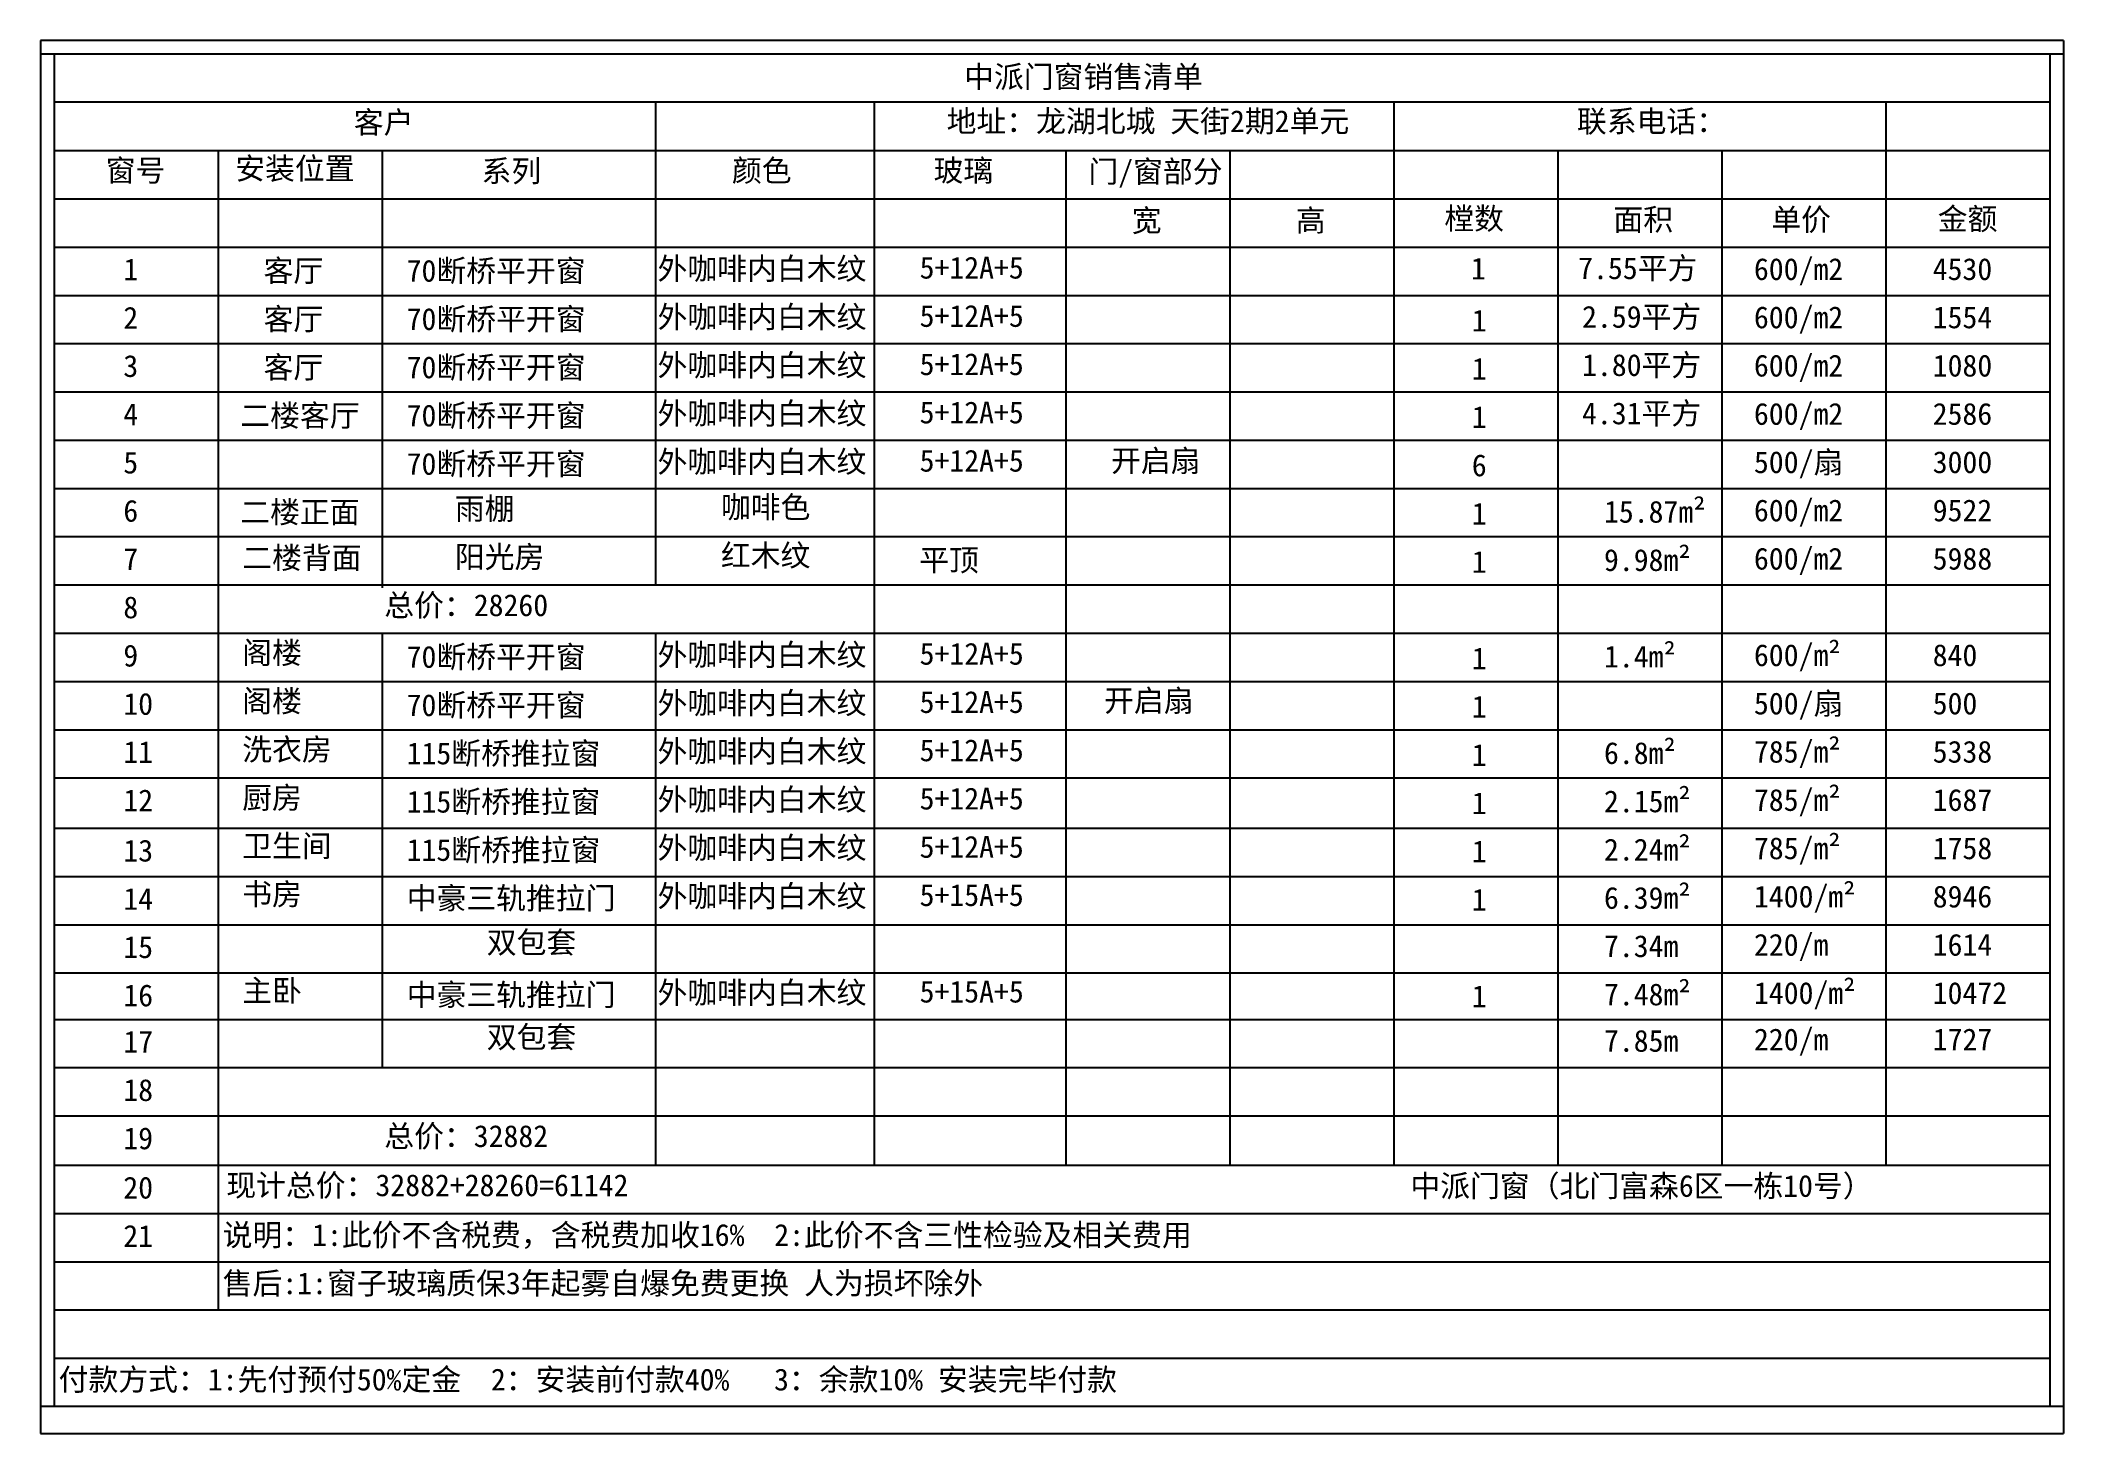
# Model space of a CAD drawing. Header units: inches. Extents: x -138455 to 599497, y -747149 to 13167.
# Drawn here: x 243515 to 250915, y -126494 to -121400 of the extents above; entities that cross this region are included whole.
import ezdxf

# ---------------------------------------------------------------- set-up
doc = ezdxf.new("R2010")
doc.units = ezdxf.units.IN
doc.header["$MEASUREMENT"] = 0
doc.layers.add('0 @ 1', color=7, linetype='Continuous')
doc.styles.add('Annotative', font='arialbd.ttf')

msp = doc.modelspace()

# ---------------------------------------------------------------- texts
at = {"layer": '0 @ 1', "char_height": 80, "attachment_point": 1, "style": 'Annotative'}
for s, width, insert in [('{\\fSimSun|b1|i0|c134|p2;中派门窗销售清单}', 1381.442, (246893.5, -121492.6)), ('{\\fSimSun|b1|i0|c134|p2;客户}', 485.592, (244661.1, -121659.3)), ('{\\fSimSun|b1|i0|c134|p2;地址：龙湖北城 天街2期2单元}', 1564.514, (246829.4, -121655.1)), ('{\\fSimSun|b1|i0|c134|p2;联系电话：}', 603.897, (249135, -121655.3)), ('{\\fSimSun|b1|i0|c134|p2;窗号}', 485.592, (243753.6, -121835.1)), ('{\\fSimSun|b1|i0|c134|p2;安装位置}', 485.592, (244227.4, -121827.9)), ('{\\fSimSun|b1|i0|c134|p2;系列}', 485.592, (245128.3, -121837.3)), ('{\\fSimSun|b1|i0|c134|p2;颜色}', 485.592, (246044.3, -121835.3)), ('{\\fSimSun|b1|i0|c134|p2;玻璃}', 485.592, (246781.7, -121835.3)), ('{\\fSimSun|b1|i0|c134|p2;门/窗部分}', 603.897, (247348, -121839.2)), ('{\\fSimSun|b1|i0|c134|p2;宽}', 603.897, (247506.5, -122018)), ('{\\fSimSun|b1|i0|c134|p2;高}', 603.897, (248106.5, -122018)), ('{\\fSimSun|b1|i0|c134|p2;樘数}', 603.897, (248649.8, -122011)), ('{\\fSimSun|b1|i0|c134|p2;面积}', 603.897, (249268.3, -122014.8)), ('{\\fSimSun|b1|i0|c134|p2;单价}', 603.897, (249846, -122014.8)), ('{\\fSimSun|b1|i0|c134|p2;金额}', 603.897, (250454.7, -122012)), ('{\\fSimSun|b1|i0|c134|p2;1}', 485.592, (243818, -122197.3)), ('{\\fSimSun|b1|i0|c134|p2;客厅}', 921.091, (244331, -122202)), ('{\\fSimSun|b1|i0|c134|p2;70断桥平开窗}', 921.091, (244854.3, -122202)), ('{\\fSimSun|b1|i0|c134|p2;外咖啡内白木纹}', 840.838, (245772.1, -122194.2)), ('{\\fSimSun|b1|i0|c134|p2;5+12A+5}', 753.781, (246730.6, -122190.7)), ('{\\fSimSun|b1|i0|c134|p2;1}', 753.781, (248747.3, -122193.9)), ('{\\fSimSun|b1|i0|c134|p2;7.55平方}', 753.781, (249139.5, -122192.6)), ('{\\fSimSun|b1|i0|c134|p2;600/m2}', 753.781, (249782.4, -122195.9)), ('{\\fSimSun|b1|i0|c134|p2;4530}', 753.781, (250436.3, -122195.9)), ('{\\fSimSun|b1|i0|c134|p2;2}', 485.592, (243818, -122373.8)), ('{\\fSimSun|b1|i0|c134|p2;客厅}', 921.091, (244331, -122378.5)), ('{\\fSimSun|b1|i0|c134|p2;70断桥平开窗}', 921.091, (244854.3, -122378.5)), ('{\\fSimSun|b1|i0|c134|p2;外咖啡内白木纹}', 840.838, (245772.1, -122370.7)), ('{\\fSimSun|b1|i0|c134|p2;5+12A+5}', 753.781, (246730.6, -122367.1)), ('{\\fSimSun|b1|i0|c134|p2;1}', 753.781, (248750.5, -122384)), ('{\\fSimSun|b1|i0|c134|p2;2.59平方}', 753.781, (249153.7, -122370.3)), ('{\\fSimSun|b1|i0|c134|p2;600/m2}', 753.781, (249782.4, -122372.3)), ('{\\fSimSun|b1|i0|c134|p2;1554}', 753.781, (250436.3, -122372.3)), ('{\\fSimSun|b1|i0|c134|p2;客厅}', 921.091, (244331, -122555)), ('{\\fSimSun|b1|i0|c134|p2;70断桥平开窗}', 921.091, (244854.3, -122555)), ('{\\fSimSun|b1|i0|c134|p2;外咖啡内白木纹}', 840.838, (245772.1, -122547.1)), ('{\\fSimSun|b1|i0|c134|p2;5+12A+5}', 753.781, (246730.6, -122543.6)), ('{\\fSimSun|b1|i0|c134|p2;1.80平方}', 753.781, (249153.7, -122546.8)), ('{\\fSimSun|b1|i0|c134|p2;600/m2}', 753.781, (249782.4, -122548.8)), ('{\\fSimSun|b1|i0|c134|p2;3}', 485.592, (243818, -122550.3)), ('{\\fSimSun|b1|i0|c134|p2;1}', 753.781, (248750.5, -122560.5)), ('{\\fSimSun|b1|i0|c134|p2;1080}', 753.781, (250436.3, -122548.8)), ('{\\fSimSun|b1|i0|c134|p2;4}', 485.592, (243818, -122726.8)), ('{\\fSimSun|b1|i0|c134|p2;二楼客厅}', 921.091, (244245.7, -122731.4)), ('{\\fSimSun|b1|i0|c134|p2;70断桥平开窗}', 921.091, (244854.3, -122731.4)), ('{\\fSimSun|b1|i0|c134|p2;外咖啡内白木纹}', 840.838, (245772.1, -122723.6)), ('{\\fSimSun|b1|i0|c134|p2;5+12A+5}', 753.781, (246730.6, -122720.1)), ('{\\fSimSun|b1|i0|c134|p2;1}', 753.781, (248750.5, -122736.9)), ('{\\fSimSun|b1|i0|c134|p2;4.31平方}', 753.781, (249153.7, -122723.3)), ('{\\fSimSun|b1|i0|c134|p2;600/m2}', 753.781, (249782.4, -122725.3)), ('{\\fSimSun|b1|i0|c134|p2;2586}', 753.781, (250436.3, -122725.3)), ('{\\fSimSun|b1|i0|c134|p2;5}', 485.592, (243818, -122903.2)), ('{\\fSimSun|b1|i0|c134|p2;70断桥平开窗}', 921.091, (244854.3, -122907.9)), ('{\\fSimSun|b1|i0|c134|p2;外咖啡内白木纹}', 840.838, (245772.1, -122900.1)), ('{\\fSimSun|b1|i0|c134|p2;5+12A+5}', 753.781, (246730.6, -122896.5)), ('{\\fSimSun|b1|i0|c134|p2;开启扇}', 753.781, (247430.6, -122896.5)), ('{\\fSimSun|b1|i0|c134|p2;500/扇}', 753.781, (249782.4, -122901.8)), ('{\\fSimSun|b1|i0|c134|p2;3000}', 753.781, (250436.3, -122901.8)), ('{\\fSimSun|b1|i0|c134|p2;6}', 753.781, (248750.5, -122913.4)), ('{\\fSimSun|b1|i0|c134|p2;雨棚}', 753.781, (245030.7, -123071.7)), ('{\\fSimSun|b1|i0|c134|p2;咖啡色}', 840.838, (246003.8, -123066.2)), ('{\\fSimSun|b1|i0|c134|p2;6}', 485.592, (243818, -123079.7)), ('{\\fSimSun|b1|i0|c134|p2;二楼正面}', 921.091, (244245.7, -123084.4)), ('{\\fSimSun|b1|i0|c134|p2;1}', 753.781, (248750.5, -123089.9)), ('{\\fSimSun|b1|i0|c134|p2;15.87m²}', 753.781, (249233.9, -123083.2)), ('{\\fSimSun|b1|i0|c134|p2;600/m2}', 753.781, (249782.4, -123078.2)), ('{\\fSimSun|b1|i0|c134|p2;9522}', 753.781, (250436.3, -123078.2)), ('{\\fSimSun|b1|i0|c134|p2;7}', 485.592, (243818, -123256.2)), ('{\\fSimSun|b1|i0|c134|p2;二楼背面}', 921.091, (244252.8, -123251.3)), ('{\\fSimSun|b1|i0|c134|p2;阳光房}', 753.781, (245030.7, -123248.2)), ('{\\fSimSun|b1|i0|c134|p2;红木纹}', 840.838, (246003.8, -123242.7)), ('{\\fSimSun|b1|i0|c134|p2;平顶}', 753.781, (246729.2, -123260)), ('{\\fSimSun|b1|i0|c134|p2;1}', 753.781, (248750.5, -123266.3)), ('{\\fSimSun|b1|i0|c134|p2;9.98m²}', 753.781, (249233.9, -123259.7)), ('{\\fSimSun|b1|i0|c134|p2;600/m2}', 753.781, (249782.4, -123254.7)), ('{\\fSimSun|b1|i0|c134|p2;5988}', 753.781, (250436.3, -123254.7)), ('{\\fSimSun|b1|i0|c134|p2;总价：28260}', 921.091, (244772.5, -123424.8)), ('{\\fSimSun|b1|i0|c134|p2;8}', 485.592, (243818, -123432.6)), ('{\\fSimSun|b1|i0|c134|p2;9}', 485.592, (243818, -123609.1)), ('{\\fSimSun|b1|i0|c134|p2;阁楼}', 921.091, (244252.8, -123599)), ('{\\fSimSun|b1|i0|c134|p2;70断桥平开窗}', 921.091, (244854.3, -123613.8)), ('{\\fSimSun|b1|i0|c134|p2;外咖啡内白木纹}', 840.838, (245772.1, -123606)), ('{\\fSimSun|b1|i0|c134|p2;5+12A+5}', 753.781, (246730.6, -123602.4)), ('{\\fSimSun|b1|i0|c134|p2;1}', 753.781, (248750.5, -123619.3)), ('{\\fSimSun|b1|i0|c134|p2;1.4m²}', 753.781, (249233.9, -123612.6)), ('{\\fSimSun|b1|i0|c134|p2;600/m²}', 753.781, (249782.4, -123607.6)), ('{\\fSimSun|b1|i0|c134|p2;840}', 753.781, (250436.3, -123607.6)), ('{\\fSimSun|b1|i0|c134|p2;10}', 485.592, (243818, -123785.6)), ('{\\fSimSun|b1|i0|c134|p2;阁楼}', 921.091, (244252.8, -123775.5)), ('{\\fSimSun|b1|i0|c134|p2;70断桥平开窗}', 921.091, (244854.3, -123790.3)), ('{\\fSimSun|b1|i0|c134|p2;外咖啡内白木纹}', 840.838, (245772.1, -123782.4)), ('{\\fSimSun|b1|i0|c134|p2;5+12A+5}', 753.781, (246730.6, -123778.9)), ('{\\fSimSun|b1|i0|c134|p2;开启扇}', 753.781, (247405.4, -123773.7)), ('{\\fSimSun|b1|i0|c134|p2;1}', 753.781, (248750.5, -123795.7)), ('{\\fSimSun|b1|i0|c134|p2;500/扇}', 753.781, (249782.4, -123784.1)), ('{\\fSimSun|b1|i0|c134|p2;500}', 753.781, (250436.3, -123784.1)), ('{\\fSimSun|b1|i0|c134|p2;洗衣房}', 921.091, (244252.8, -123952)), ('{\\fSimSun|b1|i0|c134|p2;外咖啡内白木纹}', 840.838, (245772.1, -123958.9)), ('{\\fSimSun|b1|i0|c134|p2;6.8m²}', 753.781, (249233.9, -123965.5)), ('{\\fSimSun|b1|i0|c134|p2;785/m²}', 753.781, (249782.4, -123960.6)), ('{\\fSimSun|b1|i0|c134|p2;11}', 485.592, (243818, -123962)), ('{\\fSimSun|b1|i0|c134|p2;115断桥推拉窗}', 921.091, (244854.3, -123966.7)), ('{\\fSimSun|b1|i0|c134|p2;5+12A+5}', 753.781, (246730.6, -123955.4)), ('{\\fSimSun|b1|i0|c134|p2;1}', 753.781, (248750.5, -123972.2)), ('{\\fSimSun|b1|i0|c134|p2;5338}', 753.781, (250436.3, -123960.6)), ('{\\fSimSun|b1|i0|c134|p2;12}', 485.592, (243818, -124138.5)), ('{\\fSimSun|b1|i0|c134|p2;厨房}', 921.091, (244252.8, -124128.4)), ('{\\fSimSun|b1|i0|c134|p2;115断桥推拉窗}', 921.091, (244854.3, -124143.2)), ('{\\fSimSun|b1|i0|c134|p2;外咖啡内白木纹}', 840.838, (245772.1, -124135.4)), ('{\\fSimSun|b1|i0|c134|p2;5+12A+5}', 753.781, (246730.6, -124131.8)), ('{\\fSimSun|b1|i0|c134|p2;1}', 753.781, (248750.5, -124148.7)), ('{\\fSimSun|b1|i0|c134|p2;2.15m²}', 753.781, (249233.9, -124142)), ('{\\fSimSun|b1|i0|c134|p2;785/m²}', 753.781, (249782.4, -124137)), ('{\\fSimSun|b1|i0|c134|p2;1687}', 753.781, (250436.3, -124137)), ('{\\fSimSun|b1|i0|c134|p2;卫生间}', 921.091, (244252.8, -124304.9)), ('{\\fSimSun|b1|i0|c134|p2;115断桥推拉窗}', 921.091, (244854.3, -124319.7)), ('{\\fSimSun|b1|i0|c134|p2;外咖啡内白木纹}', 840.838, (245772.1, -124311.8)), ('{\\fSimSun|b1|i0|c134|p2;5+12A+5}', 753.781, (246730.6, -124308.3)), ('{\\fSimSun|b1|i0|c134|p2;2.24m²}', 753.781, (249233.9, -124318.5)), ('{\\fSimSun|b1|i0|c134|p2;785/m²}', 753.781, (249782.4, -124313.5)), ('{\\fSimSun|b1|i0|c134|p2;1758}', 753.781, (250436.3, -124313.5)), ('{\\fSimSun|b1|i0|c134|p2;13}', 485.592, (243818, -124322.1)), ('{\\fSimSun|b1|i0|c134|p2;1}', 753.781, (248750.5, -124325.2)), ('{\\fSimSun|b1|i0|c134|p2;14}', 485.592, (243818, -124498.5)), ('{\\fSimSun|b1|i0|c134|p2;书房}', 921.091, (244252.8, -124481.4)), ('{\\fSimSun|b1|i0|c134|p2;中豪三轨推拉门}', 921.091, (244854.3, -124496.1)), ('{\\fSimSun|b1|i0|c134|p2;外咖啡内白木纹}', 840.838, (245772.1, -124488.3)), ('{\\fSimSun|b1|i0|c134|p2;5+15A+5}', 753.781, (246730.6, -124484.8)), ('{\\fSimSun|b1|i0|c134|p2;1}', 753.781, (248750.5, -124501.6)), ('{\\fSimSun|b1|i0|c134|p2;6.39m²}', 753.781, (249233.9, -124495)), ('{\\fSimSun|b1|i0|c134|p2;1400/m²}', 753.781, (249782.4, -124490)), ('{\\fSimSun|b1|i0|c134|p2;8946}', 753.781, (250436.3, -124490)), ('{\\fSimSun|b1|i0|c134|p2;15}', 485.592, (243818, -124675)), ('{\\fSimSun|b1|i0|c134|p2;双包套}', 921.091, (245147.4, -124657.9)), ('{\\fSimSun|b1|i0|c134|p2;7.34m}', 753.781, (249233.9, -124671.4)), ('{\\fSimSun|b1|i0|c134|p2;220/m}', 753.781, (249782.4, -124666.5)), ('{\\fSimSun|b1|i0|c134|p2;1614}', 753.781, (250436.3, -124666.5)), ('{\\fSimSun|b1|i0|c134|p2;主卧}', 921.091, (244252.8, -124834.3)), ('{\\fSimSun|b1|i0|c134|p2;中豪三轨推拉门}', 921.091, (244854.3, -124849.1)), ('{\\fSimSun|b1|i0|c134|p2;外咖啡内白木纹}', 840.838, (245772.1, -124841.3)), ('{\\fSimSun|b1|i0|c134|p2;5+15A+5}', 753.781, (246730.6, -124837.7)), ('{\\fSimSun|b1|i0|c134|p2;7.48m²}', 753.781, (249233.9, -124847.9)), ('{\\fSimSun|b1|i0|c134|p2;1400/m²}', 753.781, (249782.4, -124842.9)), ('{\\fSimSun|b1|i0|c134|p2;16}', 485.592, (243818, -124851.5)), ('{\\fSimSun|b1|i0|c134|p2;1}', 753.781, (248750.5, -124854.6)), ('{\\fSimSun|b1|i0|c134|p2;10472}', 753.781, (250436.3, -124842.9)), ('{\\fSimSun|b1|i0|c134|p2;17}', 485.592, (243818, -125021.2)), ('{\\fSimSun|b1|i0|c134|p2;双包套}', 921.091, (245147.4, -125004)), ('{\\fSimSun|b1|i0|c134|p2;7.85m}', 753.781, (249233.9, -125017.6)), ('{\\fSimSun|b1|i0|c134|p2;220/m}', 753.781, (249782.4, -125012.6)), ('{\\fSimSun|b1|i0|c134|p2;1727}', 753.781, (250436.3, -125012.6)), ('{\\fSimSun|b1|i0|c134|p2;18}', 485.592, (243818, -125197.7)), ('{\\fSimSun|b1|i0|c134|p2;总价：32882}', 921.091, (244772.5, -125366)), ('{\\fSimSun|b1|i0|c134|p2;19}', 485.592, (243818, -125374.1)), ('{\\fSimSun|b1|i0|c134|p2;20}', 485.592, (243818, -125554.5)), ('{\\fSimSun|b1|i0|c134|p2;现计总价：32882+28260=61142}', 1679.983, (244194.6, -125545.7)), ('{\\fSimSun|b1|i0|c134|p2;中派门窗（北门富森6区一栋10号）}', 1756.126, (248525.7, -125548.1)), ('{\\fSimSun|b1|i0|c134|p2;说明：1:此价不含税费，含税费加收16%  2:此价不含三性检验及相关费用}', 3920.385, (244181.2, -125727.5)), ('{\\fSimSun|b1|i0|c134|p2;21}', 485.592, (243818, -125731)), ('{\\fSimSun|b1|i0|c134|p2;售后:1:窗子玻璃质保3年起雾自爆免费更换 人为损坏除外  }', 6510.182, (244181.2, -125904)), ('{\\fSimSun|b1|i0|c134|p2;付款方式：1:先付预付50%定金  2：安装前付款40%   3：余款10% 安装完毕付款}', 6510.182, (243581.2, -126256))]:
    msp.add_mtext_dynamic_manual_height_columns(s, width=width, gutter_width=903.5, heights=[0], dxfattribs=dict(at, insert=insert))

# ---------------------------------------------------------------- linework, layer by layer
for p, q in [((250914.9, -121400), (243514.9, -121400)), ((243514.9, -121400), (243514.9, -126493.5)), ((250914.9, -121400), (250914.9, -126493.5)), ((250914.9, -121450), (243514.9, -121450)), ((243564.9, -121450), (243564.9, -126393.5)), ((250864.9, -121450), (250864.9, -126393.5)), ((250864.9, -121626), (243564.9, -121626)), ((245764.9, -121626), (245764.9, -123390.7)), ((246564.9, -121626), (246564.9, -123920.1)), ((248464.9, -121626), (248464.9, -125512.6)), ((250264.9, -121626), (250264.9, -123390.7)), ((243564.9, -121802.5), (250864.9, -121802.5)), ((244164.9, -121802.5), (244164.9, -123390.7)), ((244764.9, -121802.5), (244764.9, -123390.7)), ((247264.9, -121802.5), (247264.9, -123920.1)), ((247864.9, -121802.5), (247864.9, -125512.6)), ((249064.9, -121802.5), (249064.9, -125512.6)), ((249664.9, -121802.5), (249664.9, -123390.7)), ((243564.9, -121978.9), (250864.9, -121978.9)), ((243564.9, -122155.4), (250864.9, -122155.4)), ((243564.9, -122331.9), (250864.9, -122331.9)), ((243564.9, -122508.4), (250864.9, -122508.4)), ((243564.9, -122684.8), (250864.9, -122684.8)), ((243564.9, -122861.3), (250864.9, -122861.3)), ((243564.9, -123037.8), (250864.9, -123037.8)), ((244764.9, -123037.8), (244764.9, -123401.1)), ((245764.9, -123037.8), (245764.9, -123390.7)), ((243564.9, -123214.2), (250864.9, -123214.2)), ((243564.9, -123390.7), (250864.9, -123390.7)), ((244164.9, -123390.7), (244164.9, -124096.6)), ((249664.9, -123390.7), (249664.9, -125512.6)), ((250264.9, -123390.7), (250264.9, -125512.6)), ((243564.9, -123567.2), (250864.9, -123567.2)), ((244764.9, -123567.2), (244764.9, -125155.7)), ((245764.9, -123567.2), (245764.9, -125512.6)), ((243564.9, -123743.6), (250864.9, -123743.6)), ((243564.9, -123920.1), (250864.9, -123920.1)), ((246564.9, -123920.1), (246564.9, -125512.6)), ((247264.9, -123920.1), (247264.9, -125512.6)), ((243564.9, -124096.6), (250864.9, -124096.6)), ((244164.9, -124096.6), (244164.9, -126041.5)), ((243564.9, -124280.1), (250864.9, -124280.1)), ((243564.9, -124456.6), (250864.9, -124456.6)), ((243564.9, -124633.1), (250864.9, -124633.1)), ((243564.9, -124809.6), (250864.9, -124809.6)), ((243564.9, -124979.3), (250864.9, -124979.3)), ((243564.9, -125155.7), (250864.9, -125155.7)), ((243564.9, -125332.2), (250864.9, -125332.2)), ((243564.9, -125512.6), (250864.9, -125512.6)), ((243564.9, -125689), (250864.9, -125689)), ((243564.9, -125865.5), (250864.9, -125865.5)), ((243564.9, -126041.5), (250864.9, -126041.5)), ((243564.9, -126217.5), (250864.9, -126217.5)), ((243514.9, -126393.5), (250914.9, -126393.5)), ((243514.9, -126493.5), (250914.9, -126493.5))]:
    msp.add_line(p, q)

msp.set_redraw_order([(e.dxf.handle, doc.entitydb.next_handle()) for e in msp.query("TEXT MTEXT ATTDEF DIMENSION ARC_DIMENSION")])  # texts and dimensions are drawn at this point

doc.saveas('drawing.dxf')
